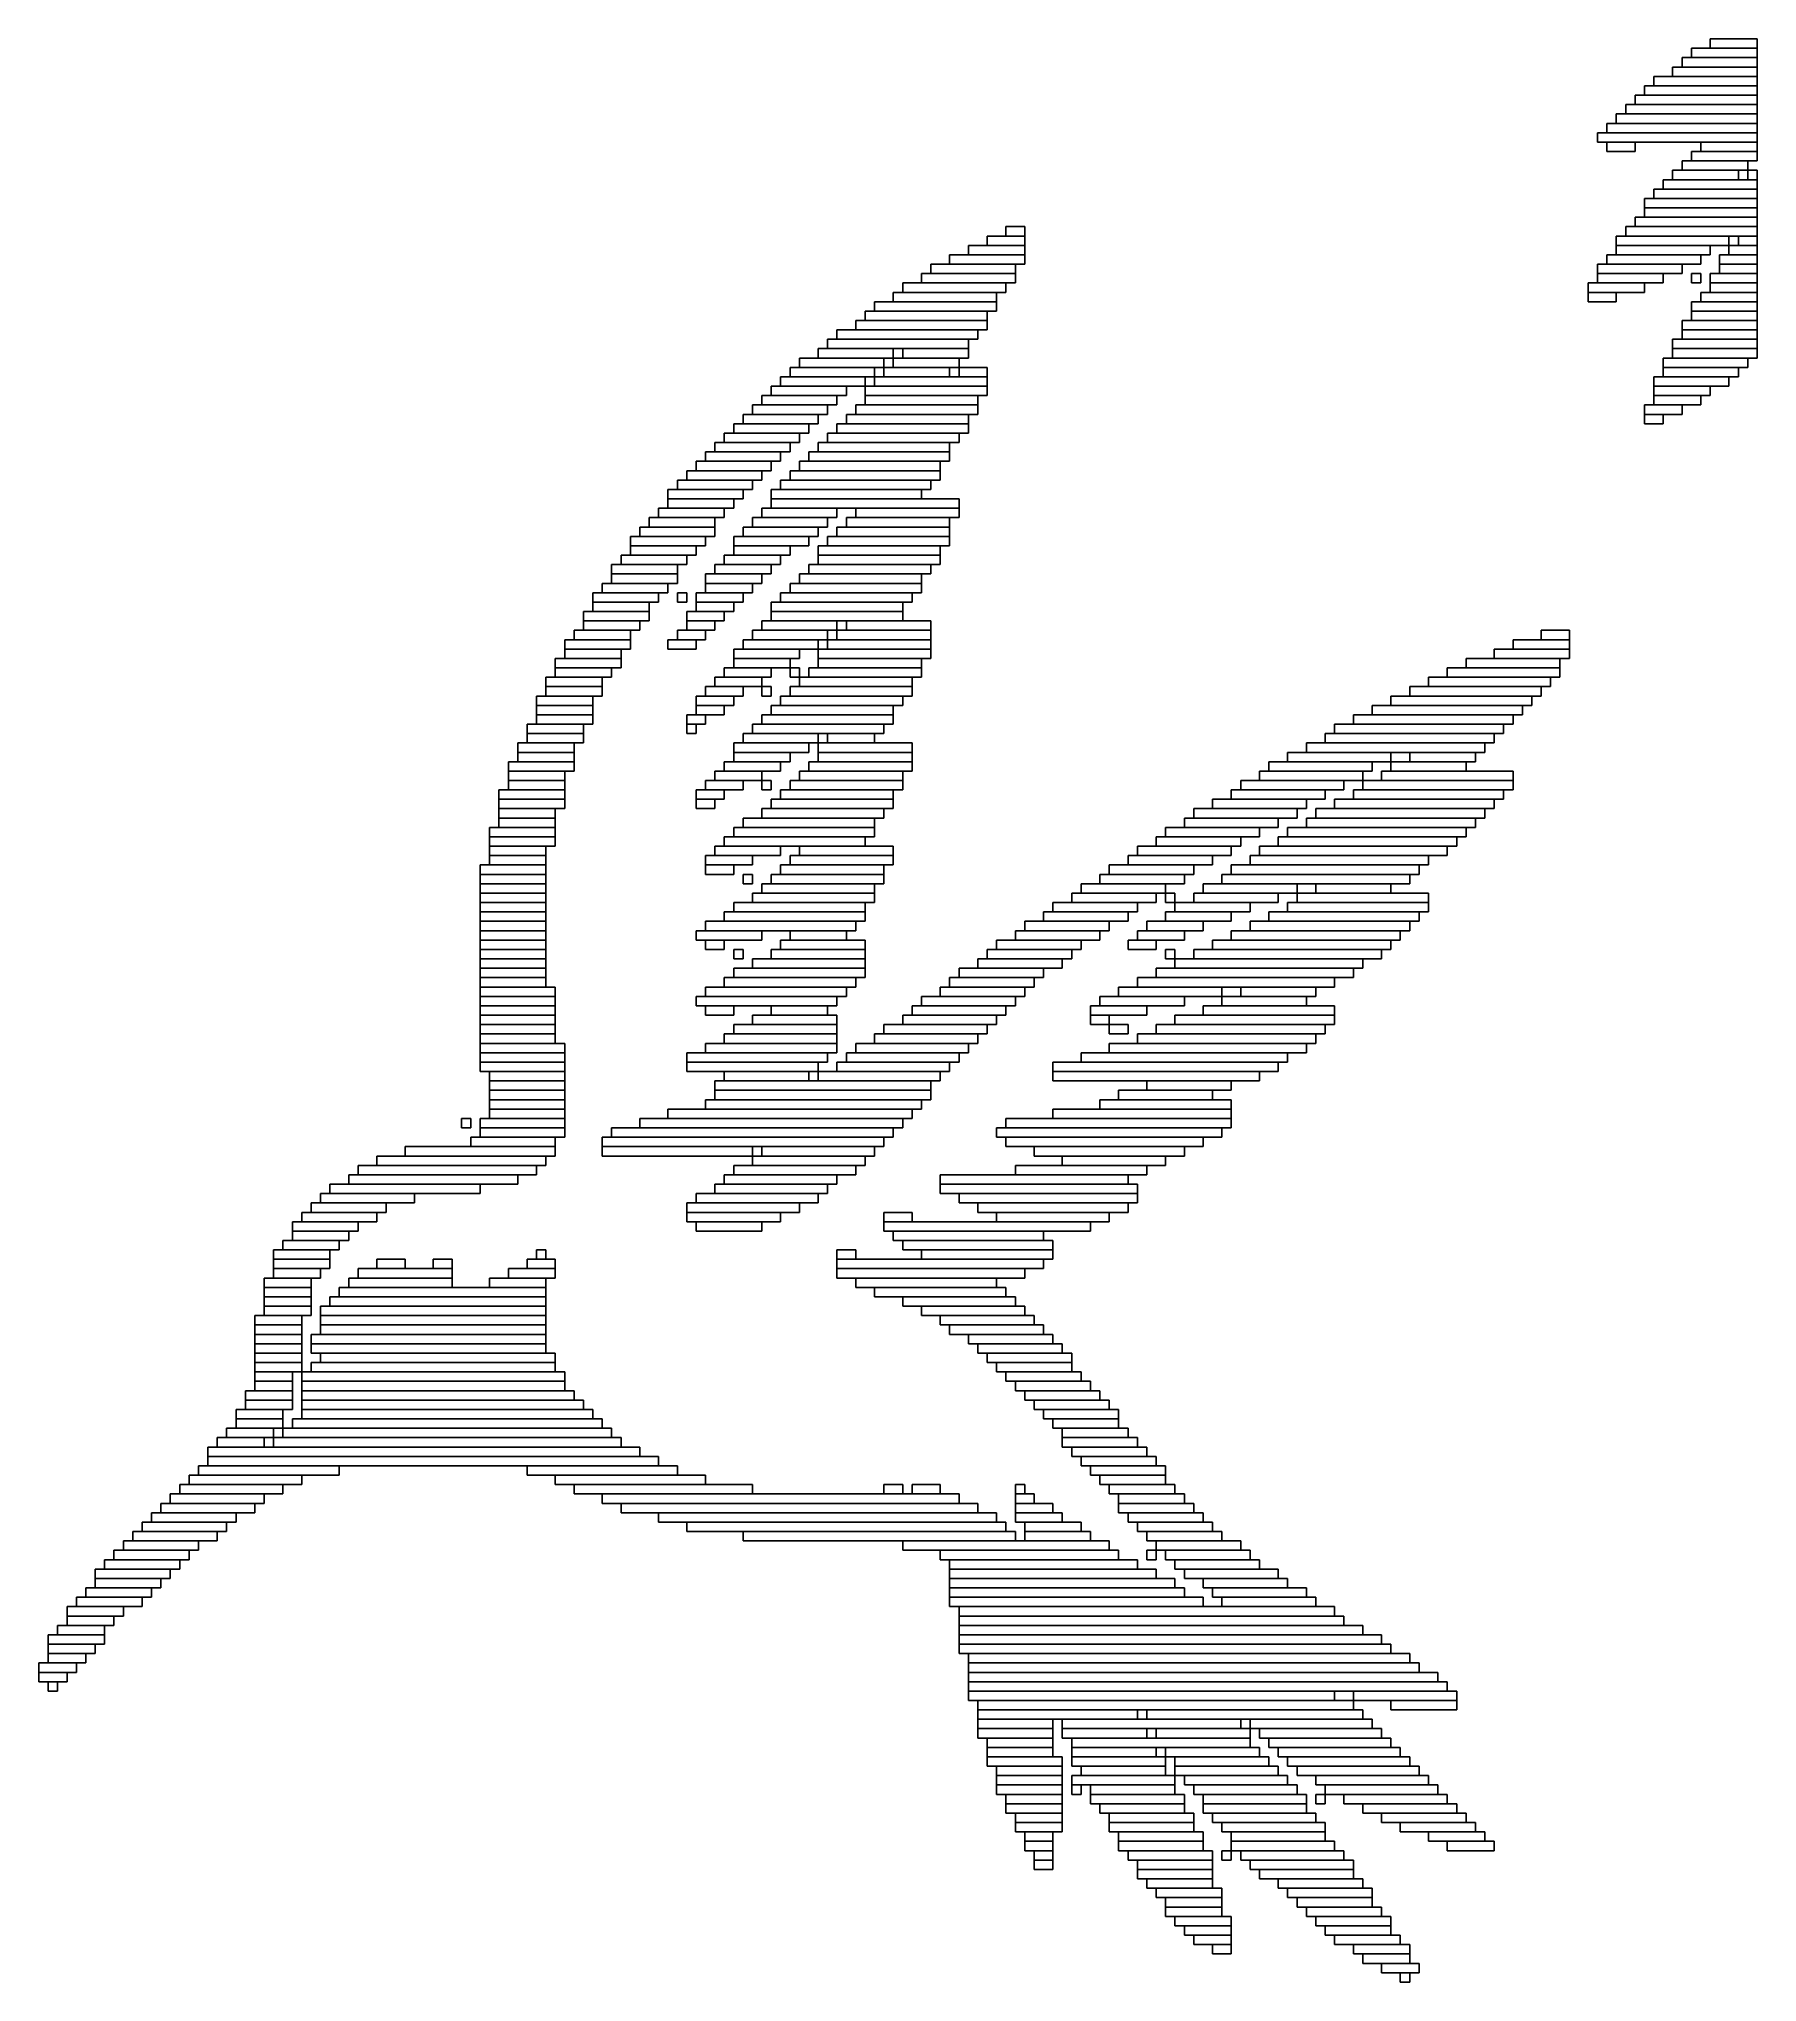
# Model space of a CAD drawing. Extents: x 430 to 613, y 419 to 626.
import ezdxf

# ---------------------------------------------------------------- set-up
doc = ezdxf.new("R2010")
doc.units = 0

msp = doc.modelspace()

# ---------------------------------------------------------------- linework, layer by layer
for p, q in [((608, 626), (613, 626)), ((608, 625), (608, 626)), ((613, 626), (613, 625)), ((605, 624), (613, 624)), ((605, 623), (605, 624)), ((606, 625), (613, 625)), ((606, 624), (606, 625)), ((613, 624), (606, 624)), ((613, 625), (608, 625)), ((613, 625), (613, 624)), ((613, 624), (613, 623)), ((601, 621), (613, 621)), ((601, 620), (601, 621)), ((602, 622), (613, 622)), ((602, 621), (602, 622)), ((613, 621), (602, 621)), ((604, 623), (613, 623)), ((604, 622), (604, 623)), ((613, 622), (604, 622)), ((613, 623), (605, 623)), ((613, 623), (613, 622)), ((613, 622), (613, 621)), ((613, 621), (613, 620)), ((599, 619), (613, 619)), ((599, 618), (599, 619)), ((600, 620), (613, 620)), ((600, 619), (600, 620)), ((613, 619), (600, 619)), ((613, 620), (601, 620)), ((613, 620), (613, 619)), ((613, 619), (613, 618)), ((597, 617), (613, 617)), ((597, 616), (597, 617)), ((598, 618), (613, 618)), ((598, 617), (598, 618)), ((613, 617), (598, 617)), ((613, 618), (599, 618)), ((613, 618), (613, 617)), ((613, 617), (613, 616)), ((596, 616), (613, 616)), ((596, 615), (596, 616)), ((613, 615), (596, 615)), ((613, 616), (597, 616)), ((597, 615), (600, 615)), ((597, 614), (597, 615)), ((600, 615), (600, 614)), ((607, 615), (613, 615)), ((607, 614), (607, 615)), ((613, 616), (613, 615)), ((613, 615), (613, 614)), ((600, 614), (597, 614)), ((605, 613), (612, 613)), ((605, 612), (605, 613)), ((606, 614), (613, 614)), ((606, 613), (606, 614)), ((613, 613), (606, 613)), ((613, 614), (607, 614)), ((612, 613), (612, 612)), ((613, 614), (613, 613)), ((603, 611), (613, 611)), ((603, 610), (603, 611)), ((604, 612), (611, 612)), ((604, 611), (604, 612)), ((611, 611), (604, 611)), ((612, 612), (605, 612)), ((611, 612), (611, 611)), ((612, 612), (613, 612)), ((612, 611), (612, 612)), ((613, 611), (612, 611)), ((613, 612), (613, 611)), ((613, 611), (613, 610)), ((601, 609), (613, 609)), ((601, 608), (601, 609)), ((602, 610), (613, 610)), ((602, 609), (602, 610)), ((613, 609), (602, 609)), ((613, 610), (603, 610)), ((613, 610), (613, 609)), ((613, 609), (613, 608)), ((600, 607), (613, 607)), ((600, 606), (600, 607)), ((613, 608), (601, 608)), ((601, 608), (613, 608)), ((601, 607), (601, 608)), ((613, 607), (601, 607)), ((613, 608), (613, 607)), ((613, 607), (613, 606)), ((531, 605), (535, 605)), ((531, 604), (531, 605)), ((533, 606), (535, 606)), ((533, 605), (533, 606)), ((535, 605), (533, 605)), ((535, 606), (535, 605)), ((535, 605), (535, 604)), ((598, 605), (610, 605)), ((598, 604), (598, 605)), ((599, 606), (613, 606)), ((599, 605), (599, 606)), ((613, 605), (599, 605)), ((613, 606), (600, 606)), ((610, 605), (610, 604)), ((611, 605), (613, 605)), ((611, 604), (611, 605)), ((613, 606), (613, 605)), ((613, 605), (613, 604)), ((527, 603), (535, 603)), ((527, 602), (527, 603)), ((529, 604), (535, 604)), ((529, 603), (529, 604)), ((535, 603), (529, 603)), ((535, 604), (531, 604)), ((535, 604), (535, 603)), ((535, 603), (535, 602)), ((597, 603), (607, 603)), ((597, 602), (597, 603)), ((610, 604), (598, 604)), ((598, 604), (608, 604)), ((598, 603), (598, 604)), ((608, 603), (598, 603)), ((607, 603), (607, 602)), ((608, 604), (608, 603)), ((609, 603), (613, 603)), ((609, 602), (609, 603)), ((610, 604), (613, 604)), ((610, 603), (610, 604)), ((613, 603), (610, 603)), ((613, 604), (611, 604)), ((613, 604), (613, 603)), ((613, 603), (613, 602)), ((524, 601), (534, 601)), ((524, 600), (524, 601)), ((525, 602), (534, 602)), ((525, 601), (525, 602)), ((534, 601), (525, 601)), ((535, 602), (527, 602)), ((534, 602), (534, 601)), ((534, 601), (534, 600)), ((596, 602), (605, 602)), ((596, 601), (596, 602)), ((605, 601), (596, 601)), ((596, 601), (603, 601)), ((596, 600), (596, 601)), ((607, 602), (597, 602)), ((603, 601), (603, 600)), ((605, 602), (605, 601)), ((606, 601), (607, 601)), ((606, 600), (606, 601)), ((607, 601), (607, 600)), ((608, 601), (613, 601)), ((608, 600), (608, 601)), ((613, 602), (609, 602)), ((609, 602), (613, 602)), ((609, 601), (609, 602)), ((613, 601), (609, 601)), ((613, 602), (613, 601)), ((613, 601), (613, 600)), ((521, 599), (532, 599)), ((521, 598), (521, 599)), ((522, 600), (533, 600)), ((522, 599), (522, 600)), ((533, 599), (522, 599)), ((534, 600), (524, 600)), ((532, 599), (532, 598)), ((533, 600), (533, 599)), ((595, 600), (601, 600)), ((595, 599), (595, 600)), ((601, 599), (595, 599)), ((595, 599), (598, 599)), ((595, 598), (595, 599)), ((603, 600), (596, 600)), ((598, 599), (598, 598)), ((601, 600), (601, 599)), ((607, 600), (606, 600)), ((607, 599), (613, 599)), ((607, 598), (607, 599)), ((613, 600), (608, 600)), ((608, 600), (613, 600)), ((608, 599), (608, 600)), ((613, 599), (608, 599)), ((613, 600), (613, 599)), ((613, 599), (613, 598)), ((518, 597), (531, 597)), ((518, 596), (518, 597)), ((519, 598), (532, 598)), ((519, 597), (519, 598)), ((532, 597), (519, 597)), ((532, 598), (521, 598)), ((531, 597), (531, 596)), ((532, 598), (532, 597)), ((598, 598), (595, 598)), ((606, 598), (613, 598)), ((606, 597), (606, 598)), ((613, 597), (606, 597)), ((606, 597), (613, 597)), ((606, 596), (606, 597)), ((613, 598), (607, 598)), ((613, 598), (613, 597)), ((613, 597), (613, 596)), ((515, 595), (530, 595)), ((515, 594), (515, 595)), ((517, 596), (531, 596)), ((517, 595), (517, 596)), ((531, 595), (517, 595)), ((531, 596), (518, 596)), ((530, 595), (530, 594)), ((531, 596), (531, 595)), ((605, 596), (613, 596)), ((605, 595), (605, 596)), ((613, 595), (605, 595)), ((605, 595), (613, 595)), ((605, 594), (605, 595)), ((613, 596), (606, 596)), ((613, 596), (613, 595)), ((613, 595), (613, 594)), ((513, 593), (521, 593)), ((513, 592), (513, 593)), ((514, 594), (529, 594)), ((514, 593), (514, 594)), ((529, 593), (514, 593)), ((530, 594), (515, 594)), ((521, 593), (521, 592)), ((522, 593), (529, 593)), ((522, 592), (522, 593)), ((529, 594), (529, 593)), ((529, 593), (529, 592)), ((604, 594), (613, 594)), ((604, 593), (604, 594)), ((613, 593), (604, 593)), ((604, 593), (613, 593)), ((604, 592), (604, 593)), ((613, 594), (605, 594)), ((613, 594), (613, 593)), ((613, 593), (613, 592)), ((509, 590), (518, 590)), ((509, 589), (509, 590)), ((510, 591), (519, 591)), ((510, 590), (510, 591)), ((519, 590), (510, 590)), ((511, 592), (520, 592)), ((511, 591), (511, 592)), ((520, 591), (511, 591)), ((521, 592), (513, 592)), ((518, 590), (518, 589)), ((519, 591), (519, 590)), ((519, 590), (531, 590)), ((519, 589), (519, 590)), ((520, 592), (520, 591)), ((520, 591), (527, 591)), ((520, 590), (520, 591)), ((527, 590), (520, 590)), ((521, 592), (528, 592)), ((521, 591), (521, 592)), ((528, 591), (521, 591)), ((529, 592), (522, 592)), ((527, 591), (527, 590)), ((528, 592), (528, 591)), ((528, 591), (531, 591)), ((528, 590), (528, 591)), ((531, 590), (528, 590)), ((531, 591), (531, 590)), ((531, 590), (531, 589)), ((602, 590), (610, 590)), ((602, 589), (602, 590)), ((603, 592), (612, 592)), ((603, 591), (603, 592)), ((612, 591), (603, 591)), ((603, 591), (611, 591)), ((603, 590), (603, 591)), ((611, 590), (603, 590)), ((613, 592), (604, 592)), ((610, 590), (610, 589)), ((611, 591), (611, 590)), ((612, 592), (612, 591)), ((507, 588), (515, 588)), ((507, 587), (507, 588)), ((508, 589), (516, 589)), ((508, 588), (508, 589)), ((516, 588), (508, 588)), ((518, 589), (509, 589)), ((515, 588), (515, 587)), ((516, 589), (516, 588)), ((518, 589), (531, 589)), ((518, 588), (518, 589)), ((531, 588), (518, 588)), ((518, 588), (530, 588)), ((518, 587), (518, 588)), ((531, 589), (519, 589)), ((530, 588), (530, 587)), ((531, 589), (531, 588)), ((610, 589), (602, 589)), ((602, 589), (608, 589)), ((602, 588), (602, 589)), ((608, 588), (602, 588)), ((602, 588), (607, 588)), ((602, 587), (602, 588)), ((607, 588), (607, 587)), ((608, 589), (608, 588)), ((505, 586), (513, 586)), ((505, 585), (505, 586)), ((506, 587), (514, 587)), ((506, 586), (506, 587)), ((514, 586), (506, 586)), ((515, 587), (507, 587)), ((513, 586), (513, 585)), ((514, 587), (514, 586)), ((516, 586), (529, 586)), ((516, 585), (516, 586)), ((517, 587), (530, 587)), ((517, 586), (517, 587)), ((530, 586), (517, 586)), ((530, 587), (518, 587)), ((529, 586), (529, 585)), ((530, 587), (530, 586)), ((601, 587), (605, 587)), ((601, 586), (601, 587)), ((605, 586), (601, 586)), ((601, 586), (603, 586)), ((601, 585), (601, 586)), ((607, 587), (602, 587)), ((603, 586), (603, 585)), ((605, 587), (605, 586)), ((503, 584), (511, 584)), ((503, 583), (503, 584)), ((504, 585), (512, 585)), ((504, 584), (504, 585)), ((512, 584), (504, 584)), ((513, 585), (505, 585)), ((511, 584), (511, 583)), ((512, 585), (512, 584)), ((514, 584), (528, 584)), ((514, 583), (514, 584)), ((515, 585), (529, 585)), ((515, 584), (515, 585)), ((529, 584), (515, 584)), ((529, 585), (516, 585)), ((528, 584), (528, 583)), ((529, 585), (529, 584)), ((603, 585), (601, 585)), ((501, 582), (509, 582)), ((501, 581), (501, 582)), ((502, 583), (510, 583)), ((502, 582), (502, 583)), ((510, 582), (502, 582)), ((511, 583), (503, 583)), ((509, 582), (509, 581)), ((510, 583), (510, 582)), ((512, 582), (527, 582)), ((512, 581), (512, 582)), ((513, 583), (527, 583)), ((513, 582), (513, 583)), ((527, 582), (513, 582)), ((528, 583), (514, 583)), ((527, 583), (527, 582)), ((527, 582), (527, 581)), ((499, 580), (507, 580)), ((499, 579), (499, 580)), ((500, 581), (508, 581)), ((500, 580), (500, 581)), ((508, 580), (500, 580)), ((509, 581), (501, 581)), ((507, 580), (507, 579)), ((508, 581), (508, 580)), ((510, 580), (526, 580)), ((510, 579), (510, 580)), ((511, 581), (526, 581)), ((511, 580), (511, 581)), ((526, 580), (511, 580)), ((527, 581), (512, 581)), ((526, 581), (526, 580)), ((526, 580), (526, 579)), ((497, 578), (505, 578)), ((497, 577), (497, 578)), ((498, 579), (506, 579)), ((498, 578), (498, 579)), ((506, 578), (498, 578)), ((507, 579), (499, 579)), ((505, 578), (505, 577)), ((506, 579), (506, 578)), ((508, 578), (524, 578)), ((508, 577), (508, 578)), ((509, 579), (525, 579)), ((509, 578), (509, 579)), ((525, 578), (509, 578)), ((526, 579), (510, 579)), ((524, 578), (524, 577)), ((525, 579), (525, 578)), ((496, 576), (503, 576)), ((496, 575), (496, 576)), ((505, 577), (497, 577)), ((497, 577), (504, 577)), ((497, 576), (497, 577)), ((504, 576), (497, 576)), ((503, 576), (503, 575)), ((504, 577), (504, 576)), ((507, 576), (515, 576)), ((507, 575), (507, 576)), ((524, 577), (508, 577)), ((508, 577), (528, 577)), ((508, 576), (508, 577)), ((528, 576), (508, 576)), ((515, 576), (515, 575)), ((517, 576), (528, 576)), ((517, 575), (517, 576)), ((528, 577), (528, 576)), ((528, 576), (528, 575)), ((494, 574), (502, 574)), ((494, 573), (494, 574)), ((495, 575), (502, 575)), ((495, 574), (495, 575)), ((502, 574), (495, 574)), ((503, 575), (496, 575)), ((502, 575), (502, 574)), ((502, 574), (502, 573)), ((505, 574), (513, 574)), ((505, 573), (505, 574)), ((506, 575), (514, 575)), ((506, 574), (506, 575)), ((514, 574), (506, 574)), ((515, 575), (507, 575)), ((513, 574), (513, 573)), ((514, 575), (514, 574)), ((515, 574), (527, 574)), ((515, 573), (515, 574)), ((516, 575), (527, 575)), ((516, 574), (516, 575)), ((527, 574), (516, 574)), ((528, 575), (517, 575)), ((527, 575), (527, 574)), ((527, 574), (527, 573)), ((493, 573), (501, 573)), ((493, 572), (493, 573)), ((501, 572), (493, 572)), ((493, 572), (500, 572)), ((493, 571), (493, 572)), ((502, 573), (494, 573)), ((500, 572), (500, 571)), ((501, 573), (501, 572)), ((504, 573), (512, 573)), ((504, 572), (504, 573)), ((512, 572), (504, 572)), ((504, 572), (510, 572)), ((504, 571), (504, 572)), ((513, 573), (505, 573)), ((510, 572), (510, 571)), ((512, 573), (512, 572)), ((513, 572), (526, 572)), ((513, 571), (513, 572)), ((514, 573), (527, 573)), ((514, 572), (514, 573)), ((527, 572), (514, 572)), ((527, 573), (515, 573)), ((526, 572), (526, 571)), ((527, 573), (527, 572)), ((491, 570), (498, 570)), ((491, 569), (491, 570)), ((492, 571), (499, 571)), ((492, 570), (492, 571)), ((499, 570), (492, 570)), ((500, 571), (493, 571)), ((498, 570), (498, 569)), ((499, 571), (499, 570)), ((502, 570), (508, 570)), ((502, 569), (502, 570)), ((503, 571), (509, 571)), ((503, 570), (503, 571)), ((509, 570), (503, 570)), ((510, 571), (504, 571)), ((508, 570), (508, 569)), ((509, 571), (509, 570)), ((512, 570), (525, 570)), ((512, 569), (512, 570)), ((526, 571), (513, 571)), ((513, 571), (526, 571)), ((513, 570), (513, 571)), ((526, 570), (513, 570)), ((525, 570), (525, 569)), ((526, 571), (526, 570)), ((490, 568), (497, 568)), ((490, 567), (490, 568)), ((498, 569), (491, 569)), ((491, 569), (498, 569)), ((491, 568), (491, 569)), ((498, 568), (491, 568)), ((497, 568), (497, 567)), ((498, 569), (498, 568)), ((501, 569), (507, 569)), ((501, 568), (501, 569)), ((507, 568), (501, 568)), ((501, 568), (506, 568)), ((501, 567), (501, 568)), ((508, 569), (502, 569)), ((506, 568), (506, 567)), ((507, 569), (507, 568)), ((510, 568), (524, 568)), ((510, 567), (510, 568)), ((511, 569), (524, 569)), ((511, 568), (511, 569)), ((524, 568), (511, 568)), ((525, 569), (512, 569)), ((524, 569), (524, 568)), ((524, 568), (524, 567)), ((489, 567), (496, 567)), ((489, 566), (489, 567)), ((496, 566), (489, 566)), ((489, 566), (495, 566)), ((489, 565), (489, 566)), ((497, 567), (490, 567)), ((495, 566), (495, 565)), ((496, 567), (496, 566)), ((498, 567), (499, 567)), ((498, 566), (498, 567)), ((499, 566), (498, 566)), ((499, 567), (499, 566)), ((500, 567), (505, 567)), ((500, 566), (500, 567)), ((505, 566), (500, 566)), ((500, 566), (504, 566)), ((500, 565), (500, 566)), ((506, 567), (501, 567)), ((504, 566), (504, 565)), ((505, 567), (505, 566)), ((508, 566), (522, 566)), ((508, 565), (508, 566)), ((509, 567), (523, 567)), ((509, 566), (509, 567)), ((523, 566), (509, 566)), ((524, 567), (510, 567)), ((522, 566), (522, 565)), ((523, 567), (523, 566)), ((488, 565), (495, 565)), ((488, 564), (488, 565)), ((495, 564), (488, 564)), ((488, 564), (494, 564)), ((488, 563), (488, 564)), ((495, 565), (489, 565)), ((494, 564), (494, 563)), ((495, 565), (495, 564)), ((499, 565), (503, 565)), ((499, 564), (499, 565)), ((503, 564), (499, 564)), ((499, 564), (502, 564)), ((499, 563), (499, 564)), ((504, 565), (500, 565)), ((502, 564), (502, 563)), ((503, 565), (503, 564)), ((507, 564), (515, 564)), ((507, 563), (507, 564)), ((522, 565), (508, 565)), ((508, 565), (522, 565)), ((508, 564), (508, 565)), ((522, 564), (508, 564)), ((515, 564), (515, 563)), ((516, 564), (525, 564)), ((516, 563), (516, 564)), ((522, 565), (522, 564)), ((525, 564), (525, 563)), ((486, 562), (493, 562)), ((486, 561), (486, 562)), ((493, 561), (486, 561)), ((486, 561), (492, 561)), ((486, 560), (486, 561)), ((487, 563), (493, 563)), ((487, 562), (487, 563)), ((493, 562), (487, 562)), ((494, 563), (488, 563)), ((492, 561), (492, 560)), ((493, 563), (493, 562)), ((493, 562), (493, 561)), ((497, 562), (500, 562)), ((497, 561), (497, 562)), ((500, 561), (497, 561)), ((498, 563), (501, 563)), ((498, 562), (498, 563)), ((501, 562), (498, 562)), ((502, 563), (499, 563)), ((500, 562), (500, 561)), ((501, 563), (501, 562)), ((504, 561), (511, 561)), ((504, 560), (504, 561)), ((505, 562), (513, 562)), ((505, 561), (505, 562)), ((513, 561), (505, 561)), ((506, 563), (514, 563)), ((506, 562), (506, 563)), ((514, 562), (506, 562)), ((515, 563), (507, 563)), ((511, 561), (511, 560)), ((513, 562), (513, 561)), ((513, 561), (525, 561)), ((513, 560), (513, 561)), ((514, 563), (514, 562)), ((514, 562), (525, 562)), ((514, 561), (514, 562)), ((525, 561), (514, 561)), ((515, 563), (525, 563)), ((515, 562), (515, 563)), ((525, 562), (515, 562)), ((525, 563), (516, 563)), ((525, 563), (525, 562)), ((525, 562), (525, 561)), ((525, 561), (525, 560)), ((585, 561), (593, 561)), ((585, 560), (585, 561)), ((587, 562), (593, 562)), ((587, 561), (587, 562)), ((593, 561), (587, 561)), ((590, 563), (593, 563)), ((590, 562), (590, 563)), ((593, 562), (590, 562)), ((593, 563), (593, 562)), ((593, 562), (593, 561)), ((593, 561), (593, 560)), ((485, 560), (492, 560)), ((485, 559), (485, 560)), ((492, 559), (485, 559)), ((485, 559), (491, 559)), ((485, 558), (485, 559)), ((492, 560), (486, 560)), ((491, 559), (491, 558)), ((492, 560), (492, 559)), ((503, 559), (508, 559)), ((503, 558), (503, 559)), ((511, 560), (504, 560)), ((504, 560), (510, 560)), ((504, 559), (504, 560)), ((510, 559), (504, 559)), ((508, 559), (508, 558)), ((510, 560), (510, 559)), ((510, 559), (511, 559)), ((510, 558), (510, 559)), ((511, 559), (511, 558)), ((512, 559), (524, 559)), ((512, 558), (512, 559)), ((525, 560), (513, 560)), ((513, 560), (524, 560)), ((513, 559), (513, 560)), ((524, 559), (513, 559)), ((524, 560), (524, 559)), ((524, 559), (524, 558)), ((580, 559), (592, 559)), ((580, 558), (580, 559)), ((582, 560), (592, 560)), ((582, 559), (582, 560)), ((592, 559), (582, 559)), ((593, 560), (585, 560)), ((592, 560), (592, 559)), ((592, 559), (592, 558)), ((484, 558), (490, 558)), ((484, 557), (484, 558)), ((490, 557), (484, 557)), ((484, 557), (490, 557)), ((484, 556), (484, 557)), ((491, 558), (485, 558)), ((490, 558), (490, 557)), ((490, 557), (490, 556)), ((501, 557), (505, 557)), ((501, 556), (501, 557)), ((502, 558), (507, 558)), ((502, 557), (502, 558)), ((507, 557), (502, 557)), ((508, 558), (503, 558)), ((505, 557), (505, 556)), ((507, 558), (507, 557)), ((507, 557), (508, 557)), ((507, 556), (507, 557)), ((508, 557), (508, 556)), ((511, 558), (510, 558)), ((510, 557), (523, 557)), ((510, 556), (510, 557)), ((511, 558), (523, 558)), ((511, 557), (511, 558)), ((523, 557), (511, 557)), ((524, 558), (512, 558)), ((523, 558), (523, 557)), ((523, 557), (523, 556)), ((576, 557), (590, 557)), ((576, 556), (576, 557)), ((578, 558), (591, 558)), ((578, 557), (578, 558)), ((591, 557), (578, 557)), ((592, 558), (580, 558)), ((590, 557), (590, 556)), ((591, 558), (591, 557)), ((483, 556), (489, 556)), ((483, 555), (483, 556)), ((489, 555), (483, 555)), ((483, 555), (489, 555)), ((483, 554), (483, 555)), ((490, 556), (484, 556)), ((489, 556), (489, 555)), ((489, 555), (489, 554)), ((500, 556), (504, 556)), ((500, 555), (500, 556)), ((504, 555), (500, 555)), ((500, 555), (503, 555)), ((500, 554), (500, 555)), ((505, 556), (501, 556)), ((503, 555), (503, 554)), ((504, 556), (504, 555)), ((508, 556), (507, 556)), ((508, 555), (521, 555)), ((508, 554), (508, 555)), ((509, 556), (522, 556)), ((509, 555), (509, 556)), ((522, 555), (509, 555)), ((523, 556), (510, 556)), ((521, 555), (521, 554)), ((522, 556), (522, 555)), ((572, 555), (588, 555)), ((572, 554), (572, 555)), ((574, 556), (589, 556)), ((574, 555), (574, 556)), ((589, 555), (574, 555)), ((590, 556), (576, 556)), ((588, 555), (588, 554)), ((589, 556), (589, 555)), ((482, 553), (488, 553)), ((482, 552), (482, 553)), ((489, 554), (483, 554)), ((483, 554), (489, 554)), ((483, 553), (483, 554)), ((489, 553), (483, 553)), ((488, 553), (488, 552)), ((489, 554), (489, 553)), ((499, 554), (501, 554)), ((499, 553), (499, 554)), ((501, 553), (499, 553)), ((499, 553), (500, 553)), ((499, 552), (499, 553)), ((503, 554), (500, 554)), ((500, 553), (500, 552)), ((501, 554), (501, 553)), ((506, 553), (520, 553)), ((506, 552), (506, 553)), ((507, 554), (521, 554)), ((507, 553), (507, 554)), ((521, 553), (507, 553)), ((521, 554), (508, 554)), ((520, 553), (520, 552)), ((521, 554), (521, 553)), ((568, 553), (586, 553)), ((568, 552), (568, 553)), ((570, 554), (587, 554)), ((570, 553), (570, 554)), ((587, 553), (570, 553)), ((588, 554), (572, 554)), ((586, 553), (586, 552)), ((587, 554), (587, 553)), ((481, 551), (487, 551)), ((481, 550), (481, 551)), ((488, 552), (482, 552)), ((482, 552), (488, 552)), ((482, 551), (482, 552)), ((488, 551), (482, 551)), ((487, 551), (487, 550)), ((488, 552), (488, 551)), ((500, 552), (499, 552)), ((504, 551), (512, 551)), ((504, 550), (504, 551)), ((505, 552), (513, 552)), ((505, 551), (505, 552)), ((513, 551), (505, 551)), ((520, 552), (506, 552)), ((512, 551), (512, 550)), ((513, 552), (513, 551)), ((513, 551), (523, 551)), ((513, 550), (513, 551)), ((514, 552), (519, 552)), ((514, 551), (514, 552)), ((519, 551), (514, 551)), ((519, 552), (519, 551)), ((523, 551), (523, 550)), ((565, 551), (584, 551)), ((565, 550), (565, 551)), ((567, 552), (585, 552)), ((567, 551), (567, 552)), ((585, 551), (567, 551)), ((586, 552), (568, 552)), ((584, 551), (584, 550)), ((585, 552), (585, 551)), ((480, 549), (487, 549)), ((480, 548), (480, 549)), ((487, 550), (481, 550)), ((481, 550), (487, 550)), ((481, 549), (481, 550)), ((487, 549), (481, 549)), ((487, 550), (487, 549)), ((487, 549), (487, 548)), ((503, 549), (509, 549)), ((503, 548), (503, 549)), ((512, 550), (504, 550)), ((504, 550), (510, 550)), ((504, 549), (504, 550)), ((510, 549), (504, 549)), ((509, 549), (509, 548)), ((510, 550), (510, 549)), ((512, 549), (523, 549)), ((512, 548), (512, 549)), ((523, 550), (513, 550)), ((513, 550), (523, 550)), ((513, 549), (513, 550)), ((523, 549), (513, 549)), ((523, 550), (523, 549)), ((523, 549), (523, 548)), ((561, 549), (572, 549)), ((561, 548), (561, 549)), ((563, 550), (574, 550)), ((563, 549), (563, 550)), ((574, 549), (563, 549)), ((584, 550), (565, 550)), ((572, 549), (572, 548)), ((574, 550), (574, 549)), ((574, 549), (582, 549)), ((574, 548), (574, 549)), ((576, 550), (583, 550)), ((576, 549), (576, 550)), ((583, 549), (576, 549)), ((582, 549), (582, 548)), ((583, 550), (583, 549)), ((487, 548), (480, 548)), ((480, 548), (486, 548)), ((480, 547), (480, 548)), ((486, 547), (480, 547)), ((480, 547), (486, 547)), ((480, 546), (480, 547)), ((486, 548), (486, 547)), ((486, 547), (486, 546)), ((501, 547), (505, 547)), ((501, 546), (501, 547)), ((502, 548), (507, 548)), ((502, 547), (502, 548)), ((507, 547), (502, 547)), ((509, 548), (503, 548)), ((505, 547), (505, 546)), ((507, 548), (507, 547)), ((507, 547), (508, 547)), ((507, 546), (507, 547)), ((508, 547), (508, 546)), ((510, 547), (522, 547)), ((510, 546), (510, 547)), ((511, 548), (522, 548)), ((511, 547), (511, 548)), ((522, 547), (511, 547)), ((523, 548), (512, 548)), ((522, 548), (522, 547)), ((522, 547), (522, 546)), ((558, 547), (569, 547)), ((558, 546), (558, 547)), ((560, 548), (571, 548)), ((560, 547), (560, 548)), ((571, 547), (560, 547)), ((572, 548), (561, 548)), ((569, 547), (569, 546)), ((571, 548), (571, 547)), ((571, 547), (587, 547)), ((571, 546), (571, 547)), ((573, 548), (587, 548)), ((573, 547), (573, 548)), ((587, 547), (573, 547)), ((582, 548), (574, 548)), ((587, 548), (587, 547)), ((587, 547), (587, 546)), ((479, 546), (486, 546)), ((479, 545), (479, 546)), ((486, 545), (479, 545)), ((479, 545), (486, 545)), ((479, 544), (479, 545)), ((486, 546), (480, 546)), ((486, 546), (486, 545)), ((486, 545), (486, 544)), ((500, 546), (503, 546)), ((500, 545), (500, 546)), ((503, 545), (500, 545)), ((500, 545), (502, 545)), ((500, 544), (500, 545)), ((505, 546), (501, 546)), ((502, 545), (502, 544)), ((503, 546), (503, 545)), ((508, 546), (507, 546)), ((508, 545), (521, 545)), ((508, 544), (508, 545)), ((509, 546), (521, 546)), ((509, 545), (509, 546)), ((521, 545), (509, 545)), ((522, 546), (510, 546)), ((521, 546), (521, 545)), ((521, 545), (521, 544)), ((555, 545), (565, 545)), ((555, 544), (555, 545)), ((557, 546), (567, 546)), ((557, 545), (557, 546)), ((567, 545), (557, 545)), ((569, 546), (558, 546)), ((565, 545), (565, 544)), ((567, 546), (567, 545)), ((568, 545), (585, 545)), ((568, 544), (568, 545)), ((570, 546), (586, 546)), ((570, 545), (570, 546)), ((586, 545), (570, 545)), ((587, 546), (571, 546)), ((585, 545), (585, 544)), ((586, 546), (586, 545)), ((486, 544), (479, 544)), ((479, 544), (485, 544)), ((479, 543), (479, 544)), ((485, 543), (479, 543)), ((479, 543), (485, 543)), ((479, 542), (479, 543)), ((485, 544), (485, 543)), ((485, 543), (485, 542)), ((502, 544), (500, 544)), ((505, 543), (519, 543)), ((505, 542), (505, 543)), ((507, 544), (520, 544)), ((507, 543), (507, 544)), ((520, 543), (507, 543)), ((521, 544), (508, 544)), ((519, 543), (519, 542)), ((520, 544), (520, 543)), ((552, 543), (562, 543)), ((552, 542), (552, 543)), ((553, 544), (564, 544)), ((553, 543), (553, 544)), ((564, 543), (553, 543)), ((565, 544), (555, 544)), ((562, 543), (562, 542)), ((564, 544), (564, 543)), ((565, 543), (583, 543)), ((565, 542), (565, 543)), ((566, 544), (584, 544)), ((566, 543), (566, 544)), ((584, 543), (566, 543)), ((585, 544), (568, 544)), ((583, 543), (583, 542)), ((584, 544), (584, 543)), ((478, 542), (485, 542)), ((478, 541), (478, 542)), ((485, 541), (478, 541)), ((478, 541), (485, 541)), ((478, 540), (478, 541)), ((485, 542), (479, 542)), ((485, 542), (485, 541)), ((485, 541), (485, 540)), ((503, 541), (518, 541)), ((503, 540), (503, 541)), ((504, 542), (519, 542)), ((504, 541), (504, 542)), ((519, 541), (504, 541)), ((519, 542), (505, 542)), ((518, 541), (518, 540)), ((519, 542), (519, 541)), ((549, 541), (558, 541)), ((549, 540), (549, 541)), ((550, 542), (560, 542)), ((550, 541), (550, 542)), ((560, 541), (550, 541)), ((562, 542), (552, 542)), ((558, 541), (558, 540)), ((560, 542), (560, 541)), ((562, 541), (581, 541)), ((562, 540), (562, 541)), ((563, 542), (582, 542)), ((563, 541), (563, 542)), ((582, 541), (563, 541)), ((583, 542), (565, 542)), ((581, 541), (581, 540)), ((582, 542), (582, 541)), ((485, 540), (478, 540)), ((478, 540), (484, 540)), ((478, 539), (478, 540)), ((484, 539), (478, 539)), ((478, 539), (484, 539)), ((478, 538), (478, 539)), ((484, 540), (484, 539)), ((484, 539), (484, 538)), ((501, 539), (506, 539)), ((501, 538), (501, 539)), ((502, 540), (509, 540)), ((502, 539), (502, 540)), ((509, 539), (502, 539)), ((518, 540), (503, 540)), ((506, 539), (506, 538)), ((509, 540), (509, 539)), ((510, 539), (521, 539)), ((510, 538), (510, 539)), ((511, 540), (521, 540)), ((511, 539), (511, 540)), ((521, 539), (511, 539)), ((521, 540), (521, 539)), ((521, 539), (521, 538)), ((546, 539), (555, 539)), ((546, 538), (546, 539)), ((547, 540), (557, 540)), ((547, 539), (547, 540)), ((557, 539), (547, 539)), ((558, 540), (549, 540)), ((555, 539), (555, 538)), ((557, 540), (557, 539)), ((559, 539), (578, 539)), ((559, 538), (559, 539)), ((560, 540), (580, 540)), ((560, 539), (560, 540)), ((580, 539), (560, 539)), ((581, 540), (562, 540)), ((578, 539), (578, 538)), ((580, 540), (580, 539)), ((477, 538), (484, 538)), ((477, 537), (477, 538)), ((484, 537), (477, 537)), ((477, 537), (484, 537)), ((477, 536), (477, 537)), ((484, 538), (478, 538)), ((484, 538), (484, 537)), ((484, 537), (484, 536)), ((506, 538), (501, 538)), ((501, 538), (504, 538)), ((501, 537), (501, 538)), ((504, 537), (501, 537)), ((504, 538), (504, 537)), ((505, 537), (506, 537)), ((505, 536), (505, 537)), ((506, 537), (506, 536)), ((508, 537), (520, 537)), ((508, 536), (508, 537)), ((509, 538), (520, 538)), ((509, 537), (509, 538)), ((520, 537), (509, 537)), ((521, 538), (510, 538)), ((520, 538), (520, 537)), ((520, 537), (520, 536)), ((543, 537), (552, 537)), ((543, 536), (543, 537)), ((544, 538), (553, 538)), ((544, 537), (544, 538)), ((553, 537), (544, 537)), ((555, 538), (546, 538)), ((552, 537), (552, 536)), ((553, 538), (553, 537)), ((556, 537), (576, 537)), ((556, 536), (556, 537)), ((557, 538), (577, 538)), ((557, 537), (557, 538)), ((577, 537), (557, 537)), ((578, 538), (559, 538)), ((576, 537), (576, 536)), ((577, 538), (577, 537)), ((484, 536), (477, 536)), ((477, 536), (484, 536)), ((477, 535), (477, 536)), ((484, 535), (477, 535)), ((477, 535), (484, 535)), ((477, 534), (477, 535)), ((484, 536), (484, 535)), ((484, 535), (484, 534)), ((506, 536), (505, 536)), ((506, 535), (519, 535)), ((506, 534), (506, 535)), ((507, 536), (519, 536)), ((507, 535), (507, 536)), ((519, 535), (507, 535)), ((520, 536), (508, 536)), ((519, 536), (519, 535)), ((519, 535), (519, 534)), ((540, 535), (549, 535)), ((540, 534), (540, 535)), ((541, 536), (550, 536)), ((541, 535), (541, 536)), ((550, 535), (541, 535)), ((552, 536), (543, 536)), ((549, 535), (549, 534)), ((550, 536), (550, 535)), ((550, 535), (551, 535)), ((550, 534), (550, 535)), ((551, 535), (551, 534)), ((553, 535), (562, 535)), ((553, 534), (553, 535)), ((554, 536), (564, 536)), ((554, 535), (554, 536)), ((564, 535), (554, 535)), ((576, 536), (556, 536)), ((562, 535), (562, 534)), ((564, 536), (564, 535)), ((564, 535), (578, 535)), ((564, 534), (564, 535)), ((566, 536), (574, 536)), ((566, 535), (566, 536)), ((574, 535), (566, 535)), ((574, 536), (574, 535)), ((578, 535), (578, 534)), ((484, 534), (477, 534)), ((477, 534), (484, 534)), ((477, 533), (477, 534)), ((484, 533), (477, 533)), ((477, 533), (484, 533)), ((477, 532), (477, 533)), ((484, 532), (477, 532)), ((477, 532), (484, 532)), ((477, 531), (477, 532)), ((484, 534), (484, 533)), ((484, 533), (484, 532)), ((484, 532), (484, 531)), ((501, 532), (517, 532)), ((501, 531), (501, 532)), ((503, 533), (518, 533)), ((503, 532), (503, 533)), ((518, 532), (503, 532)), ((504, 534), (518, 534)), ((504, 533), (504, 534)), ((518, 533), (504, 533)), ((519, 534), (506, 534)), ((517, 532), (517, 531)), ((518, 534), (518, 533)), ((518, 533), (518, 532)), ((535, 532), (544, 532)), ((535, 531), (535, 532)), ((537, 533), (546, 533)), ((537, 532), (537, 533)), ((546, 532), (537, 532)), ((538, 534), (547, 534)), ((538, 533), (538, 534)), ((547, 533), (538, 533)), ((549, 534), (540, 534)), ((544, 532), (544, 531)), ((546, 533), (546, 532)), ((547, 534), (547, 533)), ((548, 532), (554, 532)), ((548, 531), (548, 532)), ((551, 534), (550, 534)), ((550, 533), (557, 533)), ((550, 532), (550, 533)), ((557, 532), (550, 532)), ((551, 534), (559, 534)), ((551, 533), (551, 534)), ((559, 533), (551, 533)), ((562, 534), (553, 534)), ((554, 532), (554, 531)), ((557, 533), (557, 532)), ((559, 534), (559, 533)), ((559, 532), (576, 532)), ((559, 531), (559, 532)), ((561, 533), (577, 533)), ((561, 532), (561, 533)), ((577, 532), (561, 532)), ((563, 534), (578, 534)), ((563, 533), (563, 534)), ((578, 533), (563, 533)), ((578, 534), (564, 534)), ((576, 532), (576, 531)), ((577, 533), (577, 532)), ((578, 534), (578, 533)), ((484, 531), (477, 531)), ((477, 531), (484, 531)), ((477, 530), (477, 531)), ((484, 530), (477, 530)), ((477, 530), (484, 530)), ((477, 529), (477, 530)), ((484, 531), (484, 530)), ((484, 530), (484, 529)), ((500, 531), (507, 531)), ((500, 530), (500, 531)), ((507, 530), (500, 530)), ((517, 531), (501, 531)), ((501, 530), (503, 530)), ((501, 529), (501, 530)), ((503, 530), (503, 529)), ((507, 531), (507, 530)), ((509, 530), (518, 530)), ((509, 529), (509, 530)), ((510, 531), (516, 531)), ((510, 530), (510, 531)), ((516, 530), (510, 530)), ((516, 531), (516, 530)), ((518, 530), (518, 529)), ((532, 530), (541, 530)), ((532, 529), (532, 530)), ((534, 531), (543, 531)), ((534, 530), (534, 531)), ((543, 530), (534, 530)), ((544, 531), (535, 531)), ((541, 530), (541, 529)), ((543, 531), (543, 530)), ((546, 530), (549, 530)), ((546, 529), (546, 530)), ((547, 531), (552, 531)), ((547, 530), (547, 531)), ((552, 530), (547, 530)), ((554, 531), (548, 531)), ((549, 530), (549, 529)), ((552, 531), (552, 530)), ((555, 530), (574, 530)), ((555, 529), (555, 530)), ((557, 531), (575, 531)), ((557, 530), (557, 531)), ((575, 530), (557, 530)), ((576, 531), (559, 531)), ((574, 530), (574, 529)), ((575, 531), (575, 530)), ((484, 529), (477, 529)), ((477, 529), (484, 529)), ((477, 528), (477, 529)), ((484, 528), (477, 528)), ((477, 528), (484, 528)), ((477, 527), (477, 528)), ((484, 529), (484, 528)), ((484, 528), (484, 527)), ((503, 529), (501, 529)), ((504, 529), (505, 529)), ((504, 528), (504, 529)), ((505, 528), (504, 528)), ((505, 529), (505, 528)), ((506, 528), (518, 528)), ((506, 527), (506, 528)), ((508, 529), (518, 529)), ((508, 528), (508, 529)), ((518, 528), (508, 528)), ((518, 529), (509, 529)), ((518, 529), (518, 528)), ((518, 528), (518, 527)), ((530, 528), (539, 528)), ((530, 527), (530, 528)), ((531, 529), (540, 529)), ((531, 528), (531, 529)), ((540, 528), (531, 528)), ((541, 529), (532, 529)), ((539, 528), (539, 527)), ((540, 529), (540, 528)), ((549, 529), (546, 529)), ((550, 529), (551, 529)), ((550, 528), (550, 529)), ((551, 528), (550, 528)), ((551, 529), (551, 528)), ((551, 528), (571, 528)), ((551, 527), (551, 528)), ((553, 529), (573, 529)), ((553, 528), (553, 529)), ((573, 528), (553, 528)), ((574, 529), (555, 529)), ((571, 528), (571, 527)), ((573, 529), (573, 528)), ((484, 527), (477, 527)), ((477, 527), (484, 527)), ((477, 526), (477, 527)), ((484, 526), (477, 526)), ((477, 526), (484, 526)), ((477, 525), (477, 526)), ((484, 527), (484, 526)), ((484, 526), (484, 525)), ((503, 526), (517, 526)), ((503, 525), (503, 526)), ((504, 527), (518, 527)), ((504, 526), (504, 527)), ((518, 526), (504, 526)), ((518, 527), (506, 527)), ((517, 526), (517, 525)), ((518, 527), (518, 526)), ((527, 526), (536, 526)), ((527, 525), (527, 526)), ((528, 527), (537, 527)), ((528, 526), (528, 527)), ((537, 526), (528, 526)), ((539, 527), (530, 527)), ((536, 526), (536, 525)), ((537, 527), (537, 526)), ((547, 526), (568, 526)), ((547, 525), (547, 526)), ((549, 527), (570, 527)), ((549, 526), (549, 527)), ((570, 526), (549, 526)), ((571, 527), (551, 527)), ((568, 526), (568, 525)), ((570, 527), (570, 526)), ((484, 525), (477, 525)), ((477, 525), (485, 525)), ((477, 524), (477, 525)), ((485, 524), (477, 524)), ((477, 524), (485, 524)), ((477, 523), (477, 524)), ((485, 525), (485, 524)), ((485, 524), (485, 523)), ((500, 524), (515, 524)), ((500, 523), (500, 524)), ((501, 525), (516, 525)), ((501, 524), (501, 525)), ((516, 524), (501, 524)), ((517, 525), (503, 525)), ((515, 524), (515, 523)), ((516, 525), (516, 524)), ((524, 524), (534, 524)), ((524, 523), (524, 524)), ((526, 525), (535, 525)), ((526, 524), (526, 525)), ((535, 524), (526, 524)), ((536, 525), (527, 525)), ((534, 524), (534, 523)), ((535, 525), (535, 524)), ((543, 524), (552, 524)), ((543, 523), (543, 524)), ((545, 525), (556, 525)), ((545, 524), (545, 525)), ((556, 524), (545, 524)), ((568, 525), (547, 525)), ((552, 524), (552, 523)), ((556, 525), (556, 524)), ((556, 524), (565, 524)), ((556, 523), (556, 524)), ((558, 525), (566, 525)), ((558, 524), (558, 525)), ((566, 524), (558, 524)), ((565, 524), (565, 523)), ((566, 525), (566, 524)), ((485, 523), (477, 523)), ((477, 523), (485, 523)), ((477, 522), (477, 523)), ((485, 522), (477, 522)), ((477, 522), (485, 522)), ((477, 521), (477, 522)), ((485, 523), (485, 522)), ((485, 522), (485, 521)), ((515, 523), (500, 523)), ((501, 523), (504, 523)), ((501, 522), (501, 523)), ((504, 522), (501, 522)), ((504, 523), (504, 522)), ((506, 522), (515, 522)), ((506, 521), (506, 522)), ((508, 523), (514, 523)), ((508, 522), (508, 523)), ((514, 522), (508, 522)), ((514, 523), (514, 522)), ((515, 522), (515, 521)), ((522, 522), (532, 522)), ((522, 521), (522, 522)), ((523, 523), (533, 523)), ((523, 522), (523, 523)), ((533, 522), (523, 522)), ((534, 523), (524, 523)), ((532, 522), (532, 521)), ((533, 523), (533, 522)), ((542, 523), (548, 523)), ((542, 522), (542, 523)), ((548, 522), (542, 522)), ((542, 522), (544, 522)), ((542, 521), (542, 522)), ((552, 523), (543, 523)), ((544, 522), (544, 521)), ((548, 523), (548, 522)), ((551, 522), (568, 522)), ((551, 521), (551, 522)), ((554, 523), (568, 523)), ((554, 522), (554, 523)), ((568, 522), (554, 522)), ((565, 523), (556, 523)), ((568, 523), (568, 522)), ((568, 522), (568, 521)), ((485, 521), (477, 521)), ((477, 521), (485, 521)), ((477, 520), (477, 521)), ((485, 520), (477, 520)), ((477, 520), (485, 520)), ((477, 519), (477, 520)), ((485, 521), (485, 520)), ((485, 520), (485, 519)), ((503, 520), (515, 520)), ((503, 519), (503, 520)), ((504, 521), (515, 521)), ((504, 520), (504, 521)), ((515, 520), (504, 520)), ((515, 521), (506, 521)), ((515, 521), (515, 520)), ((515, 520), (515, 519)), ((519, 520), (530, 520)), ((519, 519), (519, 520)), ((520, 521), (531, 521)), ((520, 520), (520, 521)), ((531, 520), (520, 520)), ((532, 521), (522, 521)), ((530, 520), (530, 519)), ((531, 521), (531, 520)), ((544, 521), (542, 521)), ((544, 521), (546, 521)), ((544, 520), (544, 521)), ((546, 520), (544, 520)), ((546, 521), (546, 520)), ((547, 520), (566, 520)), ((547, 519), (547, 520)), ((549, 521), (567, 521)), ((549, 520), (549, 521)), ((567, 520), (549, 520)), ((568, 521), (551, 521)), ((566, 520), (566, 519)), ((567, 521), (567, 520)), ((485, 519), (477, 519)), ((477, 519), (486, 519)), ((477, 518), (477, 519)), ((486, 518), (477, 518)), ((477, 518), (486, 518)), ((477, 517), (477, 518)), ((486, 519), (486, 518)), ((486, 518), (486, 517)), ((499, 518), (514, 518)), ((499, 517), (499, 518)), ((501, 519), (515, 519)), ((501, 518), (501, 519)), ((515, 518), (501, 518)), ((515, 519), (503, 519)), ((514, 518), (514, 517)), ((515, 519), (515, 518)), ((516, 518), (528, 518)), ((516, 517), (516, 518)), ((517, 519), (529, 519)), ((517, 518), (517, 519)), ((529, 518), (517, 518)), ((530, 519), (519, 519)), ((528, 518), (528, 517)), ((529, 519), (529, 518)), ((541, 518), (563, 518)), ((541, 517), (541, 518)), ((544, 519), (565, 519)), ((544, 518), (544, 519)), ((565, 518), (544, 518)), ((566, 519), (547, 519)), ((563, 518), (563, 517)), ((565, 519), (565, 518)), ((486, 517), (477, 517)), ((477, 517), (486, 517)), ((477, 516), (477, 517)), ((486, 516), (477, 516)), ((478, 516), (486, 516)), ((478, 515), (478, 516)), ((486, 517), (486, 516)), ((486, 516), (486, 515)), ((514, 517), (499, 517)), ((499, 517), (513, 517)), ((499, 516), (499, 517)), ((513, 516), (499, 516)), ((503, 516), (512, 516)), ((503, 515), (503, 516)), ((512, 516), (512, 515)), ((513, 517), (513, 516)), ((513, 516), (526, 516)), ((513, 515), (513, 516)), ((515, 517), (527, 517)), ((515, 516), (515, 517)), ((527, 516), (515, 516)), ((528, 517), (516, 517)), ((526, 516), (526, 515)), ((527, 517), (527, 516)), ((538, 517), (562, 517)), ((538, 516), (538, 517)), ((562, 516), (538, 516)), ((538, 516), (560, 516)), ((538, 515), (538, 516)), ((563, 517), (541, 517)), ((560, 516), (560, 515)), ((562, 517), (562, 516)), ((486, 515), (478, 515)), ((478, 515), (486, 515)), ((478, 514), (478, 515)), ((486, 514), (478, 514)), ((478, 514), (486, 514)), ((478, 513), (478, 514)), ((486, 515), (486, 514)), ((486, 514), (486, 513)), ((502, 515), (525, 515)), ((502, 514), (502, 515)), ((525, 514), (502, 514)), ((502, 514), (525, 514)), ((502, 513), (502, 514)), ((512, 515), (503, 515)), ((526, 515), (513, 515)), ((525, 515), (525, 514)), ((525, 514), (525, 513)), ((560, 515), (538, 515)), ((545, 514), (555, 514)), ((545, 513), (545, 514)), ((548, 515), (557, 515)), ((548, 514), (548, 515)), ((557, 514), (548, 514)), ((555, 514), (555, 513)), ((557, 515), (557, 514)), ((486, 513), (478, 513)), ((478, 513), (486, 513)), ((478, 512), (478, 513)), ((486, 512), (478, 512)), ((478, 512), (486, 512)), ((478, 511), (478, 512)), ((486, 513), (486, 512)), ((486, 512), (486, 511)), ((497, 512), (523, 512)), ((497, 511), (497, 512)), ((501, 513), (524, 513)), ((501, 512), (501, 513)), ((524, 512), (501, 512)), ((525, 513), (502, 513)), ((523, 512), (523, 511)), ((524, 513), (524, 512)), ((538, 512), (557, 512)), ((538, 511), (538, 512)), ((543, 513), (557, 513)), ((543, 512), (543, 513)), ((557, 512), (543, 512)), ((555, 513), (545, 513)), ((557, 513), (557, 512)), ((557, 512), (557, 511)), ((475, 511), (476, 511)), ((475, 510), (475, 511)), ((476, 510), (475, 510)), ((476, 511), (476, 510)), ((477, 511), (486, 511)), ((477, 510), (477, 511)), ((486, 510), (477, 510)), ((477, 510), (486, 510)), ((477, 509), (477, 510)), ((486, 511), (478, 511)), ((486, 511), (486, 510)), ((486, 510), (486, 509)), ((491, 510), (521, 510)), ((491, 509), (491, 510)), ((494, 511), (522, 511)), ((494, 510), (494, 511)), ((522, 510), (494, 510)), ((523, 511), (497, 511)), ((521, 510), (521, 509)), ((522, 511), (522, 510)), ((532, 510), (556, 510)), ((532, 509), (532, 510)), ((533, 511), (557, 511)), ((533, 510), (533, 511)), ((557, 510), (533, 510)), ((557, 511), (538, 511)), ((556, 510), (556, 509)), ((557, 511), (557, 510)), ((469, 508), (485, 508)), ((469, 507), (469, 508)), ((476, 509), (485, 509)), ((476, 508), (476, 509)), ((485, 508), (476, 508)), ((486, 509), (477, 509)), ((485, 509), (485, 508)), ((485, 508), (485, 507)), ((490, 509), (520, 509)), ((490, 508), (490, 509)), ((520, 508), (490, 508)), ((490, 508), (506, 508)), ((490, 507), (490, 508)), ((521, 509), (491, 509)), ((506, 508), (506, 507)), ((507, 508), (519, 508)), ((507, 507), (507, 508)), ((519, 508), (519, 507)), ((520, 509), (520, 508)), ((556, 509), (532, 509)), ((533, 509), (554, 509)), ((533, 508), (533, 509)), ((554, 508), (533, 508)), ((536, 508), (552, 508)), ((536, 507), (536, 508)), ((552, 508), (552, 507)), ((554, 509), (554, 508)), ((464, 506), (483, 506)), ((464, 505), (464, 506)), ((466, 507), (484, 507)), ((466, 506), (466, 507)), ((484, 506), (466, 506)), ((485, 507), (469, 507)), ((483, 506), (483, 505)), ((484, 507), (484, 506)), ((506, 507), (490, 507)), ((504, 506), (517, 506)), ((504, 505), (504, 506)), ((506, 507), (518, 507)), ((506, 506), (506, 507)), ((518, 506), (506, 506)), ((519, 507), (507, 507)), ((517, 506), (517, 505)), ((518, 507), (518, 506)), ((534, 506), (548, 506)), ((534, 505), (534, 506)), ((552, 507), (536, 507)), ((539, 507), (550, 507)), ((539, 506), (539, 507)), ((550, 506), (539, 506)), ((548, 506), (548, 505)), ((550, 507), (550, 506)), ((461, 504), (477, 504)), ((461, 503), (461, 504)), ((463, 505), (481, 505)), ((463, 504), (463, 505)), ((481, 504), (463, 504)), ((483, 505), (464, 505)), ((477, 504), (477, 503)), ((481, 505), (481, 504)), ((502, 504), (514, 504)), ((502, 503), (502, 504)), ((503, 505), (515, 505)), ((503, 504), (503, 505)), ((515, 504), (503, 504)), ((517, 505), (504, 505)), ((514, 504), (514, 503)), ((515, 505), (515, 504)), ((526, 505), (546, 505)), ((526, 504), (526, 505)), ((546, 504), (526, 504)), ((526, 504), (547, 504)), ((526, 503), (526, 504)), ((548, 505), (534, 505)), ((546, 505), (546, 504)), ((547, 504), (547, 503)), ((458, 501), (466, 501)), ((458, 500), (458, 501)), ((459, 502), (467, 502)), ((459, 501), (459, 502)), ((467, 501), (459, 501)), ((460, 503), (470, 503)), ((460, 502), (460, 503)), ((470, 502), (460, 502)), ((477, 503), (461, 503)), ((466, 501), (466, 500)), ((467, 502), (467, 501)), ((470, 503), (470, 502)), ((499, 502), (511, 502)), ((499, 501), (499, 502)), ((511, 501), (499, 501)), ((499, 501), (509, 501)), ((499, 500), (499, 501)), ((500, 503), (513, 503)), ((500, 502), (500, 503)), ((513, 502), (500, 502)), ((514, 503), (502, 503)), ((509, 501), (509, 500)), ((511, 502), (511, 501)), ((513, 503), (513, 502)), ((520, 501), (523, 501)), ((520, 500), (520, 501)), ((523, 501), (523, 500)), ((547, 503), (526, 503)), ((528, 503), (547, 503)), ((528, 502), (528, 503)), ((547, 502), (528, 502)), ((530, 502), (546, 502)), ((530, 501), (530, 502)), ((546, 501), (530, 501)), ((532, 501), (544, 501)), ((532, 500), (532, 501)), ((544, 501), (544, 500)), ((546, 502), (546, 501)), ((547, 503), (547, 502)), ((457, 500), (464, 500)), ((457, 499), (457, 500)), ((464, 499), (457, 499)), ((457, 499), (463, 499)), ((457, 498), (457, 499)), ((466, 500), (458, 500)), ((463, 499), (463, 498)), ((464, 500), (464, 499)), ((509, 500), (499, 500)), ((500, 500), (507, 500)), ((500, 499), (500, 500)), ((507, 499), (500, 499)), ((507, 500), (507, 499)), ((523, 500), (520, 500)), ((520, 500), (542, 500)), ((520, 499), (520, 500)), ((542, 499), (520, 499)), ((521, 499), (537, 499)), ((521, 498), (521, 499)), ((544, 500), (532, 500)), ((537, 499), (537, 498)), ((542, 500), (542, 499)), ((455, 497), (461, 497)), ((455, 496), (455, 497)), ((456, 498), (462, 498)), ((456, 497), (456, 498)), ((462, 497), (456, 497)), ((463, 498), (457, 498)), ((461, 497), (461, 496)), ((462, 498), (462, 497)), ((483, 497), (484, 497)), ((483, 496), (483, 497)), ((484, 497), (484, 496)), ((515, 497), (517, 497)), ((515, 496), (515, 497)), ((517, 497), (517, 496)), ((537, 498), (521, 498)), ((522, 498), (538, 498)), ((522, 497), (522, 498)), ((538, 497), (522, 497)), ((524, 497), (538, 497)), ((524, 496), (524, 497)), ((538, 498), (538, 497)), ((538, 497), (538, 496)), ((461, 496), (455, 496)), ((455, 496), (461, 496)), ((455, 495), (455, 496)), ((461, 495), (455, 495)), ((455, 495), (460, 495)), ((455, 494), (455, 495)), ((460, 495), (460, 494)), ((461, 496), (461, 495)), ((464, 495), (474, 495)), ((464, 494), (464, 495)), ((466, 496), (469, 496)), ((466, 495), (466, 496)), ((469, 495), (466, 495)), ((469, 496), (469, 495)), ((472, 496), (474, 496)), ((472, 495), (472, 496)), ((474, 495), (472, 495)), ((474, 496), (474, 495)), ((474, 495), (474, 494)), ((480, 495), (485, 495)), ((480, 494), (480, 495)), ((482, 496), (485, 496)), ((482, 495), (482, 496)), ((485, 495), (482, 495)), ((484, 496), (483, 496)), ((485, 496), (485, 495)), ((485, 495), (485, 494)), ((517, 496), (515, 496)), ((515, 496), (537, 496)), ((515, 495), (515, 496)), ((537, 495), (515, 495)), ((515, 495), (535, 495)), ((515, 494), (515, 495)), ((538, 496), (524, 496)), ((535, 495), (535, 494)), ((537, 496), (537, 495)), ((454, 494), (459, 494)), ((454, 493), (454, 494)), ((459, 493), (454, 493)), ((454, 493), (459, 493)), ((454, 492), (454, 493)), ((460, 494), (455, 494)), ((459, 494), (459, 493)), ((459, 493), (459, 492)), ((462, 493), (484, 493)), ((462, 492), (462, 493)), ((463, 494), (474, 494)), ((463, 493), (463, 494)), ((474, 493), (463, 493)), ((474, 494), (464, 494)), ((474, 494), (474, 493)), ((478, 494), (484, 494)), ((478, 493), (478, 494)), ((484, 493), (478, 493)), ((485, 494), (480, 494)), ((484, 494), (484, 493)), ((484, 493), (484, 492)), ((535, 494), (515, 494)), ((517, 494), (532, 494)), ((517, 493), (517, 494)), ((532, 493), (517, 493)), ((519, 493), (533, 493)), ((519, 492), (519, 493)), ((532, 494), (532, 493)), ((533, 493), (533, 492)), ((459, 492), (454, 492)), ((454, 492), (459, 492)), ((454, 491), (454, 492)), ((459, 491), (454, 491)), ((454, 491), (459, 491)), ((454, 490), (454, 491)), ((459, 492), (459, 491)), ((459, 491), (459, 490)), ((460, 491), (484, 491)), ((460, 490), (460, 491)), ((461, 492), (484, 492)), ((461, 491), (461, 492)), ((484, 491), (461, 491)), ((484, 492), (462, 492)), ((484, 492), (484, 491)), ((484, 491), (484, 490)), ((533, 492), (519, 492)), ((522, 492), (534, 492)), ((522, 491), (522, 492)), ((534, 491), (522, 491)), ((524, 491), (535, 491)), ((524, 490), (524, 491)), ((534, 492), (534, 491)), ((535, 491), (535, 490)), ((453, 490), (458, 490)), ((453, 489), (453, 490)), ((458, 489), (453, 489)), ((453, 489), (458, 489)), ((453, 488), (453, 489)), ((459, 490), (454, 490)), ((458, 490), (458, 489)), ((458, 489), (458, 488)), ((484, 490), (460, 490)), ((460, 490), (484, 490)), ((460, 489), (460, 490)), ((484, 489), (460, 489)), ((460, 489), (484, 489)), ((460, 488), (460, 489)), ((484, 490), (484, 489)), ((484, 489), (484, 488)), ((535, 490), (524, 490)), ((526, 490), (536, 490)), ((526, 489), (526, 490)), ((536, 489), (526, 489)), ((527, 489), (537, 489)), ((527, 488), (527, 489)), ((536, 490), (536, 489)), ((537, 489), (537, 488)), ((458, 488), (453, 488)), ((453, 488), (458, 488)), ((453, 487), (453, 488)), ((458, 487), (453, 487)), ((453, 487), (458, 487)), ((453, 486), (453, 487)), ((458, 488), (458, 487)), ((458, 487), (458, 486)), ((459, 488), (484, 488)), ((459, 487), (459, 488)), ((484, 487), (459, 487)), ((459, 487), (484, 487)), ((459, 486), (459, 487)), ((484, 488), (460, 488)), ((484, 488), (484, 487)), ((484, 487), (484, 486)), ((537, 488), (527, 488)), ((529, 488), (538, 488)), ((529, 487), (529, 488)), ((538, 487), (529, 487)), ((530, 487), (539, 487)), ((530, 486), (530, 487)), ((538, 488), (538, 487)), ((539, 487), (539, 486)), ((458, 486), (453, 486)), ((453, 486), (458, 486)), ((453, 485), (453, 486)), ((458, 485), (453, 485)), ((453, 485), (458, 485)), ((453, 484), (453, 485)), ((458, 486), (458, 485)), ((458, 485), (458, 484)), ((484, 486), (459, 486)), ((459, 485), (485, 485)), ((459, 484), (459, 485)), ((460, 486), (485, 486)), ((460, 485), (460, 486)), ((485, 485), (460, 485)), ((485, 486), (485, 485)), ((485, 485), (485, 484)), ((539, 486), (530, 486)), ((531, 486), (540, 486)), ((531, 485), (531, 486)), ((540, 485), (531, 485)), ((532, 485), (540, 485)), ((532, 484), (532, 485)), ((540, 486), (540, 485)), ((540, 485), (540, 484)), ((458, 484), (453, 484)), ((453, 484), (457, 484)), ((453, 483), (453, 484)), ((457, 483), (453, 483)), ((453, 483), (457, 483)), ((453, 482), (453, 483)), ((457, 484), (457, 483)), ((457, 483), (457, 482)), ((458, 484), (486, 484)), ((458, 483), (458, 484)), ((486, 483), (458, 483)), ((458, 483), (486, 483)), ((458, 482), (458, 483)), ((485, 484), (459, 484)), ((486, 484), (486, 483)), ((486, 483), (486, 482)), ((540, 484), (532, 484)), ((533, 484), (541, 484)), ((533, 483), (533, 484)), ((541, 483), (533, 483)), ((534, 483), (542, 483)), ((534, 482), (534, 483)), ((541, 484), (541, 483)), ((542, 483), (542, 482)), ((452, 482), (457, 482)), ((452, 481), (452, 482)), ((457, 481), (452, 481)), ((452, 481), (457, 481)), ((452, 480), (452, 481)), ((457, 482), (453, 482)), ((457, 482), (457, 481)), ((457, 481), (457, 480)), ((486, 482), (458, 482)), ((458, 482), (487, 482)), ((458, 481), (458, 482)), ((487, 481), (458, 481)), ((458, 481), (488, 481)), ((458, 480), (458, 481)), ((487, 482), (487, 481)), ((488, 481), (488, 480)), ((542, 482), (534, 482)), ((535, 482), (543, 482)), ((535, 481), (535, 482)), ((543, 481), (535, 481)), ((536, 481), (544, 481)), ((536, 480), (536, 481)), ((543, 482), (543, 481)), ((544, 481), (544, 480)), ((451, 480), (456, 480)), ((451, 479), (451, 480)), ((456, 479), (451, 479)), ((451, 479), (456, 479)), ((451, 478), (451, 479)), ((457, 480), (452, 480)), ((456, 480), (456, 479)), ((456, 479), (456, 478)), ((457, 479), (490, 479)), ((457, 478), (457, 479)), ((488, 480), (458, 480)), ((458, 480), (489, 480)), ((458, 479), (458, 480)), ((489, 479), (458, 479)), ((489, 480), (489, 479)), ((490, 479), (490, 478)), ((544, 480), (536, 480)), ((537, 480), (545, 480)), ((537, 479), (537, 480)), ((545, 479), (537, 479)), ((538, 479), (545, 479)), ((538, 478), (538, 479)), ((545, 480), (545, 479)), ((545, 479), (545, 478)), ((449, 477), (454, 477)), ((449, 476), (449, 477)), ((450, 478), (455, 478)), ((450, 477), (450, 478)), ((455, 477), (450, 477)), ((456, 478), (451, 478)), ((454, 477), (454, 476)), ((455, 478), (455, 477)), ((455, 477), (492, 477)), ((455, 476), (455, 477)), ((456, 478), (491, 478)), ((456, 477), (456, 478)), ((491, 477), (456, 477)), ((490, 478), (457, 478)), ((491, 478), (491, 477)), ((492, 477), (492, 476)), ((545, 478), (538, 478)), ((539, 478), (546, 478)), ((539, 477), (539, 478)), ((546, 477), (539, 477)), ((539, 477), (547, 477)), ((539, 476), (539, 477)), ((546, 478), (546, 477)), ((547, 477), (547, 476)), ((448, 476), (494, 476)), ((448, 475), (448, 476)), ((494, 475), (448, 475)), ((448, 475), (496, 475)), ((448, 474), (448, 475)), ((454, 476), (449, 476)), ((492, 476), (455, 476)), ((494, 476), (494, 475)), ((496, 475), (496, 474)), ((547, 476), (539, 476)), ((540, 476), (548, 476)), ((540, 475), (540, 476)), ((548, 475), (540, 475)), ((541, 475), (549, 475)), ((541, 474), (541, 475)), ((548, 476), (548, 475)), ((549, 475), (549, 474)), ((445, 472), (456, 472)), ((445, 471), (445, 472)), ((446, 473), (458, 473)), ((446, 472), (446, 473)), ((458, 472), (446, 472)), ((447, 474), (462, 474)), ((447, 473), (447, 474)), ((462, 473), (447, 473)), ((496, 474), (448, 474)), ((456, 472), (456, 471)), ((458, 473), (458, 472)), ((462, 474), (462, 473)), ((482, 474), (498, 474)), ((482, 473), (482, 474)), ((498, 473), (482, 473)), ((485, 473), (501, 473)), ((485, 472), (485, 473)), ((501, 472), (485, 472)), ((487, 472), (506, 472)), ((487, 471), (487, 472)), ((498, 474), (498, 473)), ((501, 473), (501, 472)), ((506, 472), (506, 471)), ((520, 472), (522, 472)), ((520, 471), (520, 472)), ((522, 472), (522, 471)), ((523, 472), (526, 472)), ((523, 471), (523, 472)), ((526, 472), (526, 471)), ((534, 472), (535, 472)), ((534, 471), (534, 472)), ((535, 472), (535, 471)), ((549, 474), (541, 474)), ((542, 474), (550, 474)), ((542, 473), (542, 474)), ((550, 473), (542, 473)), ((543, 473), (550, 473)), ((543, 472), (543, 473)), ((550, 472), (543, 472)), ((544, 472), (551, 472)), ((544, 471), (544, 472)), ((550, 474), (550, 473)), ((550, 473), (550, 472)), ((551, 472), (551, 471)), ((443, 470), (453, 470)), ((443, 469), (443, 470)), ((444, 471), (454, 471)), ((444, 470), (444, 471)), ((454, 470), (444, 470)), ((456, 471), (445, 471)), ((453, 470), (453, 469)), ((454, 471), (454, 470)), ((506, 471), (487, 471)), ((490, 471), (528, 471)), ((490, 470), (490, 471)), ((528, 470), (490, 470)), ((492, 470), (530, 470)), ((492, 469), (492, 470)), ((522, 471), (520, 471)), ((526, 471), (523, 471)), ((528, 471), (528, 470)), ((530, 470), (530, 469)), ((535, 471), (534, 471)), ((534, 471), (536, 471)), ((534, 470), (534, 471)), ((536, 470), (534, 470)), ((534, 470), (538, 470)), ((534, 469), (534, 470)), ((536, 471), (536, 470)), ((538, 470), (538, 469)), ((551, 471), (544, 471)), ((545, 471), (552, 471)), ((545, 470), (545, 471)), ((552, 470), (545, 470)), ((545, 470), (553, 470)), ((545, 469), (545, 470)), ((552, 471), (552, 470)), ((553, 470), (553, 469)), ((441, 468), (450, 468)), ((441, 467), (441, 468)), ((442, 469), (451, 469)), ((442, 468), (442, 469)), ((451, 468), (442, 468)), ((453, 469), (443, 469)), ((450, 468), (450, 467)), ((451, 469), (451, 468)), ((530, 469), (492, 469)), ((496, 469), (532, 469)), ((496, 468), (496, 469)), ((532, 468), (496, 468)), ((499, 468), (533, 468)), ((499, 467), (499, 468)), ((532, 469), (532, 468)), ((533, 468), (533, 467)), ((538, 469), (534, 469)), ((534, 469), (539, 469)), ((534, 468), (534, 469)), ((539, 468), (534, 468)), ((535, 468), (541, 468)), ((535, 467), (535, 468)), ((539, 469), (539, 468)), ((541, 468), (541, 467)), ((553, 469), (545, 469)), ((546, 469), (554, 469)), ((546, 468), (546, 469)), ((554, 468), (546, 468)), ((547, 468), (555, 468)), ((547, 467), (547, 468)), ((554, 469), (554, 468)), ((555, 468), (555, 467)), ((439, 466), (447, 466)), ((439, 465), (439, 466)), ((440, 467), (449, 467)), ((440, 466), (440, 467)), ((449, 466), (440, 466)), ((450, 467), (441, 467)), ((447, 466), (447, 465)), ((449, 467), (449, 466)), ((533, 467), (499, 467)), ((505, 467), (534, 467)), ((505, 466), (505, 467)), ((534, 466), (505, 466)), ((522, 466), (544, 466)), ((522, 465), (522, 466)), ((534, 467), (534, 466)), ((541, 467), (535, 467)), ((535, 467), (542, 467)), ((535, 466), (535, 467)), ((542, 466), (535, 466)), ((542, 467), (542, 466)), ((544, 466), (544, 465)), ((555, 467), (547, 467)), ((548, 467), (556, 467)), ((548, 466), (548, 467)), ((556, 466), (548, 466)), ((549, 466), (558, 466)), ((549, 465), (549, 466)), ((556, 467), (556, 466)), ((558, 466), (558, 465)), ((437, 464), (445, 464)), ((437, 463), (437, 464)), ((438, 465), (446, 465)), ((438, 464), (438, 465)), ((446, 464), (438, 464)), ((447, 465), (439, 465)), ((445, 464), (445, 463)), ((446, 465), (446, 464)), ((544, 465), (522, 465)), ((526, 465), (545, 465)), ((526, 464), (526, 465)), ((545, 464), (526, 464)), ((527, 464), (547, 464)), ((527, 463), (527, 464)), ((545, 465), (545, 464)), ((547, 464), (547, 463)), ((548, 465), (549, 465)), ((548, 464), (548, 465)), ((549, 464), (548, 464)), ((558, 465), (549, 465)), ((549, 465), (549, 464)), ((550, 465), (559, 465)), ((550, 464), (550, 465)), ((559, 464), (550, 464)), ((551, 464), (560, 464)), ((551, 463), (551, 464)), ((559, 465), (559, 464)), ((560, 464), (560, 463)), ((436, 463), (444, 463)), ((436, 462), (436, 463)), ((444, 462), (436, 462)), ((436, 462), (443, 462)), ((436, 461), (436, 462)), ((445, 463), (437, 463)), ((443, 462), (443, 461)), ((444, 463), (444, 462)), ((547, 463), (527, 463)), ((527, 463), (549, 463)), ((527, 462), (527, 463)), ((549, 462), (527, 462)), ((527, 462), (551, 462)), ((527, 461), (527, 462)), ((549, 463), (549, 462)), ((560, 463), (551, 463)), ((551, 462), (551, 461)), ((552, 463), (562, 463)), ((552, 462), (552, 463)), ((562, 462), (552, 462)), ((554, 462), (563, 462)), ((554, 461), (554, 462)), ((562, 463), (562, 462)), ((563, 462), (563, 461)), ((434, 460), (441, 460)), ((434, 459), (434, 460)), ((435, 461), (442, 461)), ((435, 460), (435, 461)), ((442, 460), (435, 460)), ((443, 461), (436, 461)), ((441, 460), (441, 459)), ((442, 461), (442, 460)), ((551, 461), (527, 461)), ((527, 461), (552, 461)), ((527, 460), (527, 461)), ((552, 460), (527, 460)), ((527, 460), (554, 460)), ((527, 459), (527, 460)), ((552, 461), (552, 460)), ((563, 461), (554, 461)), ((554, 460), (554, 459)), ((555, 461), (565, 461)), ((555, 460), (555, 461)), ((565, 460), (555, 460)), ((556, 460), (566, 460)), ((556, 459), (556, 460)), ((565, 461), (565, 460)), ((566, 460), (566, 459)), ((433, 459), (439, 459)), ((433, 458), (433, 459)), ((439, 458), (433, 458)), ((433, 458), (438, 458)), ((433, 457), (433, 458)), ((441, 459), (434, 459)), ((438, 458), (438, 457)), ((439, 459), (439, 458)), ((554, 459), (527, 459)), ((528, 459), (568, 459)), ((528, 458), (528, 459)), ((568, 458), (528, 458)), ((528, 458), (569, 458)), ((528, 457), (528, 458)), ((566, 459), (556, 459)), ((568, 459), (568, 458)), ((569, 458), (569, 457)), ((431, 456), (437, 456)), ((431, 455), (431, 456)), ((432, 457), (437, 457)), ((432, 456), (432, 457)), ((437, 456), (432, 456)), ((438, 457), (433, 457)), ((437, 457), (437, 456)), ((437, 456), (437, 455)), ((569, 457), (528, 457)), ((528, 457), (571, 457)), ((528, 456), (528, 457)), ((571, 456), (528, 456)), ((528, 456), (573, 456)), ((528, 455), (528, 456)), ((571, 457), (571, 456)), ((573, 456), (573, 455)), ((437, 455), (431, 455)), ((431, 455), (436, 455)), ((431, 454), (431, 455)), ((436, 454), (431, 454)), ((431, 454), (435, 454)), ((431, 453), (431, 454)), ((435, 454), (435, 453)), ((436, 455), (436, 454)), ((573, 455), (528, 455)), ((528, 455), (574, 455)), ((528, 454), (528, 455)), ((574, 454), (528, 454)), ((529, 454), (576, 454)), ((529, 453), (529, 454)), ((574, 455), (574, 454)), ((576, 454), (576, 453)), ((430, 453), (434, 453)), ((430, 452), (430, 453)), ((434, 452), (430, 452)), ((430, 452), (433, 452)), ((430, 451), (430, 452)), ((435, 453), (431, 453)), ((433, 452), (433, 451)), ((434, 453), (434, 452)), ((576, 453), (529, 453)), ((529, 453), (577, 453)), ((529, 452), (529, 453)), ((577, 452), (529, 452)), ((529, 452), (579, 452)), ((529, 451), (529, 452)), ((577, 453), (577, 452)), ((579, 452), (579, 451)), ((433, 451), (430, 451)), ((431, 451), (432, 451)), ((431, 450), (431, 451)), ((432, 450), (431, 450)), ((432, 451), (432, 450)), ((579, 451), (529, 451)), ((529, 451), (580, 451)), ((529, 450), (529, 451)), ((580, 450), (529, 450)), ((529, 450), (568, 450)), ((529, 449), (529, 450)), ((568, 450), (568, 449)), ((570, 450), (581, 450)), ((570, 449), (570, 450)), ((580, 451), (580, 450)), ((581, 450), (581, 449)), ((568, 449), (529, 449)), ((530, 449), (570, 449)), ((530, 448), (530, 449)), ((570, 448), (530, 448)), ((530, 448), (547, 448)), ((530, 447), (530, 448)), ((547, 448), (547, 447)), ((548, 448), (571, 448)), ((548, 447), (548, 448)), ((581, 449), (570, 449)), ((570, 449), (570, 448)), ((571, 448), (571, 447)), ((574, 449), (581, 449)), ((574, 448), (574, 449)), ((581, 448), (574, 448)), ((581, 449), (581, 448)), ((547, 447), (530, 447)), ((530, 447), (538, 447)), ((530, 446), (530, 447)), ((538, 446), (530, 446)), ((530, 446), (538, 446)), ((530, 445), (530, 446)), ((538, 447), (538, 446)), ((538, 446), (538, 445)), ((539, 447), (558, 447)), ((539, 446), (539, 447)), ((558, 446), (539, 446)), ((539, 446), (548, 446)), ((539, 445), (539, 446)), ((571, 447), (548, 447)), ((548, 446), (548, 445)), ((549, 446), (559, 446)), ((549, 445), (549, 446)), ((558, 447), (558, 446)), ((559, 447), (572, 447)), ((559, 446), (559, 447)), ((572, 446), (559, 446)), ((559, 446), (559, 445)), ((560, 446), (573, 446)), ((560, 445), (560, 446)), ((572, 447), (572, 446)), ((573, 446), (573, 445)), ((538, 445), (530, 445)), ((531, 445), (538, 445)), ((531, 444), (531, 445)), ((538, 444), (531, 444)), ((531, 444), (538, 444)), ((531, 443), (531, 444)), ((538, 443), (531, 443)), ((531, 443), (539, 443)), ((531, 442), (531, 443)), ((538, 445), (538, 444)), ((538, 444), (538, 443)), ((548, 445), (539, 445)), ((539, 443), (539, 442)), ((540, 445), (559, 445)), ((540, 444), (540, 445)), ((559, 444), (540, 444)), ((540, 444), (549, 444)), ((540, 443), (540, 444)), ((549, 443), (540, 443)), ((540, 443), (550, 443)), ((540, 442), (540, 443)), ((559, 445), (549, 445)), ((549, 444), (549, 443)), ((550, 444), (560, 444)), ((550, 443), (550, 444)), ((560, 443), (550, 443)), ((550, 443), (550, 442)), ((551, 443), (561, 443)), ((551, 442), (551, 443)), ((559, 445), (559, 444)), ((573, 445), (560, 445)), ((560, 444), (560, 443)), ((561, 445), (574, 445)), ((561, 444), (561, 445)), ((574, 444), (561, 444)), ((561, 443), (561, 442)), ((562, 444), (575, 444)), ((562, 443), (562, 444)), ((575, 443), (562, 443)), ((563, 443), (576, 443)), ((563, 442), (563, 443)), ((574, 445), (574, 444)), ((575, 444), (575, 443)), ((576, 443), (576, 442)), ((539, 442), (531, 442)), ((532, 442), (539, 442)), ((532, 441), (532, 442)), ((539, 441), (532, 441)), ((532, 441), (539, 441)), ((532, 440), (532, 441)), ((539, 442), (539, 441)), ((539, 441), (539, 440)), ((550, 442), (540, 442)), ((540, 441), (551, 441)), ((540, 440), (540, 441)), ((541, 442), (550, 442)), ((541, 441), (541, 442)), ((550, 441), (541, 441)), ((550, 442), (550, 441)), ((561, 442), (551, 442)), ((551, 442), (562, 442)), ((551, 441), (551, 442)), ((562, 441), (551, 441)), ((551, 441), (551, 440)), ((552, 441), (563, 441)), ((552, 440), (552, 441)), ((562, 442), (562, 441)), ((576, 442), (563, 442)), ((563, 441), (563, 440)), ((564, 442), (577, 442)), ((564, 441), (564, 442)), ((577, 441), (564, 441)), ((566, 441), (578, 441)), ((566, 440), (566, 441)), ((577, 442), (577, 441)), ((578, 441), (578, 440)), ((539, 440), (532, 440)), ((532, 440), (539, 440)), ((532, 439), (532, 440)), ((539, 439), (532, 439)), ((533, 439), (539, 439)), ((533, 438), (533, 439)), ((539, 440), (539, 439)), ((539, 439), (539, 438)), ((551, 440), (540, 440)), ((540, 440), (541, 440)), ((540, 439), (540, 440)), ((541, 439), (540, 439)), ((541, 440), (541, 439)), ((542, 440), (551, 440)), ((542, 439), (542, 440)), ((551, 439), (542, 439)), ((542, 439), (552, 439)), ((542, 438), (542, 439)), ((551, 440), (551, 439)), ((563, 440), (552, 440)), ((552, 439), (552, 438)), ((553, 440), (564, 440)), ((553, 439), (553, 440)), ((564, 439), (553, 439)), ((554, 439), (565, 439)), ((554, 438), (554, 439)), ((564, 440), (564, 439)), ((565, 439), (565, 438)), ((578, 440), (566, 440)), ((566, 439), (567, 439)), ((566, 438), (566, 439)), ((567, 440), (579, 440)), ((567, 439), (567, 440)), ((579, 439), (567, 439)), ((567, 439), (567, 438)), ((569, 439), (580, 439)), ((569, 438), (569, 439)), ((579, 440), (579, 439)), ((580, 439), (580, 438)), ((539, 438), (533, 438)), ((533, 438), (539, 438)), ((533, 437), (533, 438)), ((539, 437), (533, 437)), ((534, 437), (539, 437)), ((534, 436), (534, 437)), ((539, 438), (539, 437)), ((539, 437), (539, 436)), ((552, 438), (542, 438)), ((543, 438), (552, 438)), ((543, 437), (543, 438)), ((552, 437), (543, 437)), ((544, 437), (553, 437)), ((544, 436), (544, 437)), ((552, 438), (552, 437)), ((553, 437), (553, 436)), ((565, 438), (554, 438)), ((554, 438), (565, 438)), ((554, 437), (554, 438)), ((565, 437), (554, 437)), ((555, 437), (566, 437)), ((555, 436), (555, 437)), ((565, 438), (565, 437)), ((567, 438), (566, 438)), ((566, 437), (566, 436)), ((580, 438), (569, 438)), ((571, 438), (581, 438)), ((571, 437), (571, 438)), ((581, 437), (571, 437)), ((573, 437), (582, 437)), ((573, 436), (573, 437)), ((581, 438), (581, 437)), ((582, 437), (582, 436)), ((539, 436), (534, 436)), ((534, 436), (539, 436)), ((534, 435), (534, 436)), ((539, 435), (534, 435)), ((535, 435), (538, 435)), ((535, 434), (535, 435)), ((538, 435), (538, 434)), ((539, 436), (539, 435)), ((553, 436), (544, 436)), ((544, 436), (553, 436)), ((544, 435), (544, 436)), ((553, 435), (544, 435)), ((545, 435), (554, 435)), ((545, 434), (545, 435)), ((553, 436), (553, 435)), ((554, 435), (554, 434)), ((566, 436), (555, 436)), ((556, 436), (567, 436)), ((556, 435), (556, 436)), ((567, 435), (556, 435)), ((557, 435), (567, 435)), ((557, 434), (557, 435)), ((567, 436), (567, 435)), ((567, 435), (567, 434)), ((582, 436), (573, 436)), ((575, 436), (583, 436)), ((575, 435), (575, 436)), ((583, 435), (575, 435)), ((578, 435), (584, 435)), ((578, 434), (578, 435)), ((583, 436), (583, 435)), ((584, 435), (584, 434)), ((538, 434), (535, 434)), ((535, 434), (538, 434)), ((535, 433), (535, 434)), ((538, 433), (535, 433)), ((536, 433), (538, 433)), ((536, 432), (536, 433)), ((538, 434), (538, 433)), ((538, 433), (538, 432)), ((554, 434), (545, 434)), ((545, 434), (554, 434)), ((545, 433), (545, 434)), ((554, 433), (545, 433)), ((546, 433), (555, 433)), ((546, 432), (546, 433)), ((554, 434), (554, 433)), ((555, 433), (555, 432)), ((556, 433), (557, 433)), ((556, 432), (556, 433)), ((567, 434), (557, 434)), ((557, 434), (568, 434)), ((557, 433), (557, 434)), ((568, 433), (557, 433)), ((557, 433), (557, 432)), ((558, 433), (569, 433)), ((558, 432), (558, 433)), ((568, 434), (568, 433)), ((569, 433), (569, 432)), ((584, 434), (578, 434)), ((580, 434), (585, 434)), ((580, 433), (580, 434)), ((585, 433), (580, 433)), ((585, 434), (585, 433)), ((538, 432), (536, 432)), ((536, 432), (538, 432)), ((536, 431), (536, 432)), ((538, 431), (536, 431)), ((538, 432), (538, 431)), ((555, 432), (546, 432)), ((547, 432), (555, 432)), ((547, 431), (547, 432)), ((555, 431), (547, 431)), ((547, 431), (555, 431)), ((547, 430), (547, 431)), ((555, 432), (555, 431)), ((555, 431), (555, 430)), ((557, 432), (556, 432)), ((569, 432), (558, 432)), ((559, 432), (570, 432)), ((559, 431), (559, 432)), ((570, 431), (559, 431)), ((560, 431), (570, 431)), ((560, 430), (560, 431)), ((570, 432), (570, 431)), ((570, 431), (570, 430)), ((555, 430), (547, 430)), ((548, 430), (555, 430)), ((548, 429), (548, 430)), ((555, 429), (548, 429)), ((549, 429), (556, 429)), ((549, 428), (549, 429)), ((555, 430), (555, 429)), ((556, 429), (556, 428)), ((570, 430), (560, 430)), ((562, 430), (571, 430)), ((562, 429), (562, 430)), ((571, 429), (562, 429)), ((563, 429), (572, 429)), ((563, 428), (563, 429)), ((571, 430), (571, 429)), ((572, 429), (572, 428)), ((556, 428), (549, 428)), ((550, 428), (556, 428)), ((550, 427), (550, 428)), ((556, 427), (550, 427)), ((550, 427), (556, 427)), ((550, 426), (550, 427)), ((556, 428), (556, 427)), ((556, 427), (556, 426)), ((572, 428), (563, 428)), ((564, 428), (572, 428)), ((564, 427), (564, 428)), ((572, 427), (564, 427)), ((565, 427), (573, 427)), ((565, 426), (565, 427)), ((572, 428), (572, 427)), ((573, 427), (573, 426)), ((556, 426), (550, 426)), ((551, 426), (557, 426)), ((551, 425), (551, 426)), ((557, 425), (551, 425)), ((552, 425), (557, 425)), ((552, 424), (552, 425)), ((557, 426), (557, 425)), ((557, 425), (557, 424)), ((573, 426), (565, 426)), ((566, 426), (574, 426)), ((566, 425), (566, 426)), ((574, 425), (566, 425)), ((567, 425), (574, 425)), ((567, 424), (567, 425)), ((574, 426), (574, 425)), ((574, 425), (574, 424)), ((557, 424), (552, 424)), ((553, 424), (557, 424)), ((553, 423), (553, 424)), ((557, 423), (553, 423)), ((555, 423), (557, 423)), ((555, 422), (555, 423)), ((557, 424), (557, 423)), ((557, 423), (557, 422)), ((574, 424), (567, 424)), ((568, 424), (575, 424)), ((568, 423), (568, 424)), ((575, 423), (568, 423)), ((570, 423), (576, 423)), ((570, 422), (570, 423)), ((575, 424), (575, 423)), ((576, 423), (576, 422)), ((557, 422), (555, 422)), ((576, 422), (570, 422)), ((571, 422), (576, 422)), ((571, 421), (571, 422)), ((576, 421), (571, 421)), ((573, 421), (577, 421)), ((573, 420), (573, 421)), ((576, 422), (576, 421)), ((577, 421), (577, 420)), ((577, 420), (573, 420)), ((575, 420), (576, 420)), ((575, 419), (575, 420)), ((576, 419), (575, 419)), ((576, 420), (576, 419))]:
    msp.add_line(p, q)

doc.saveas('drawing.dxf')
